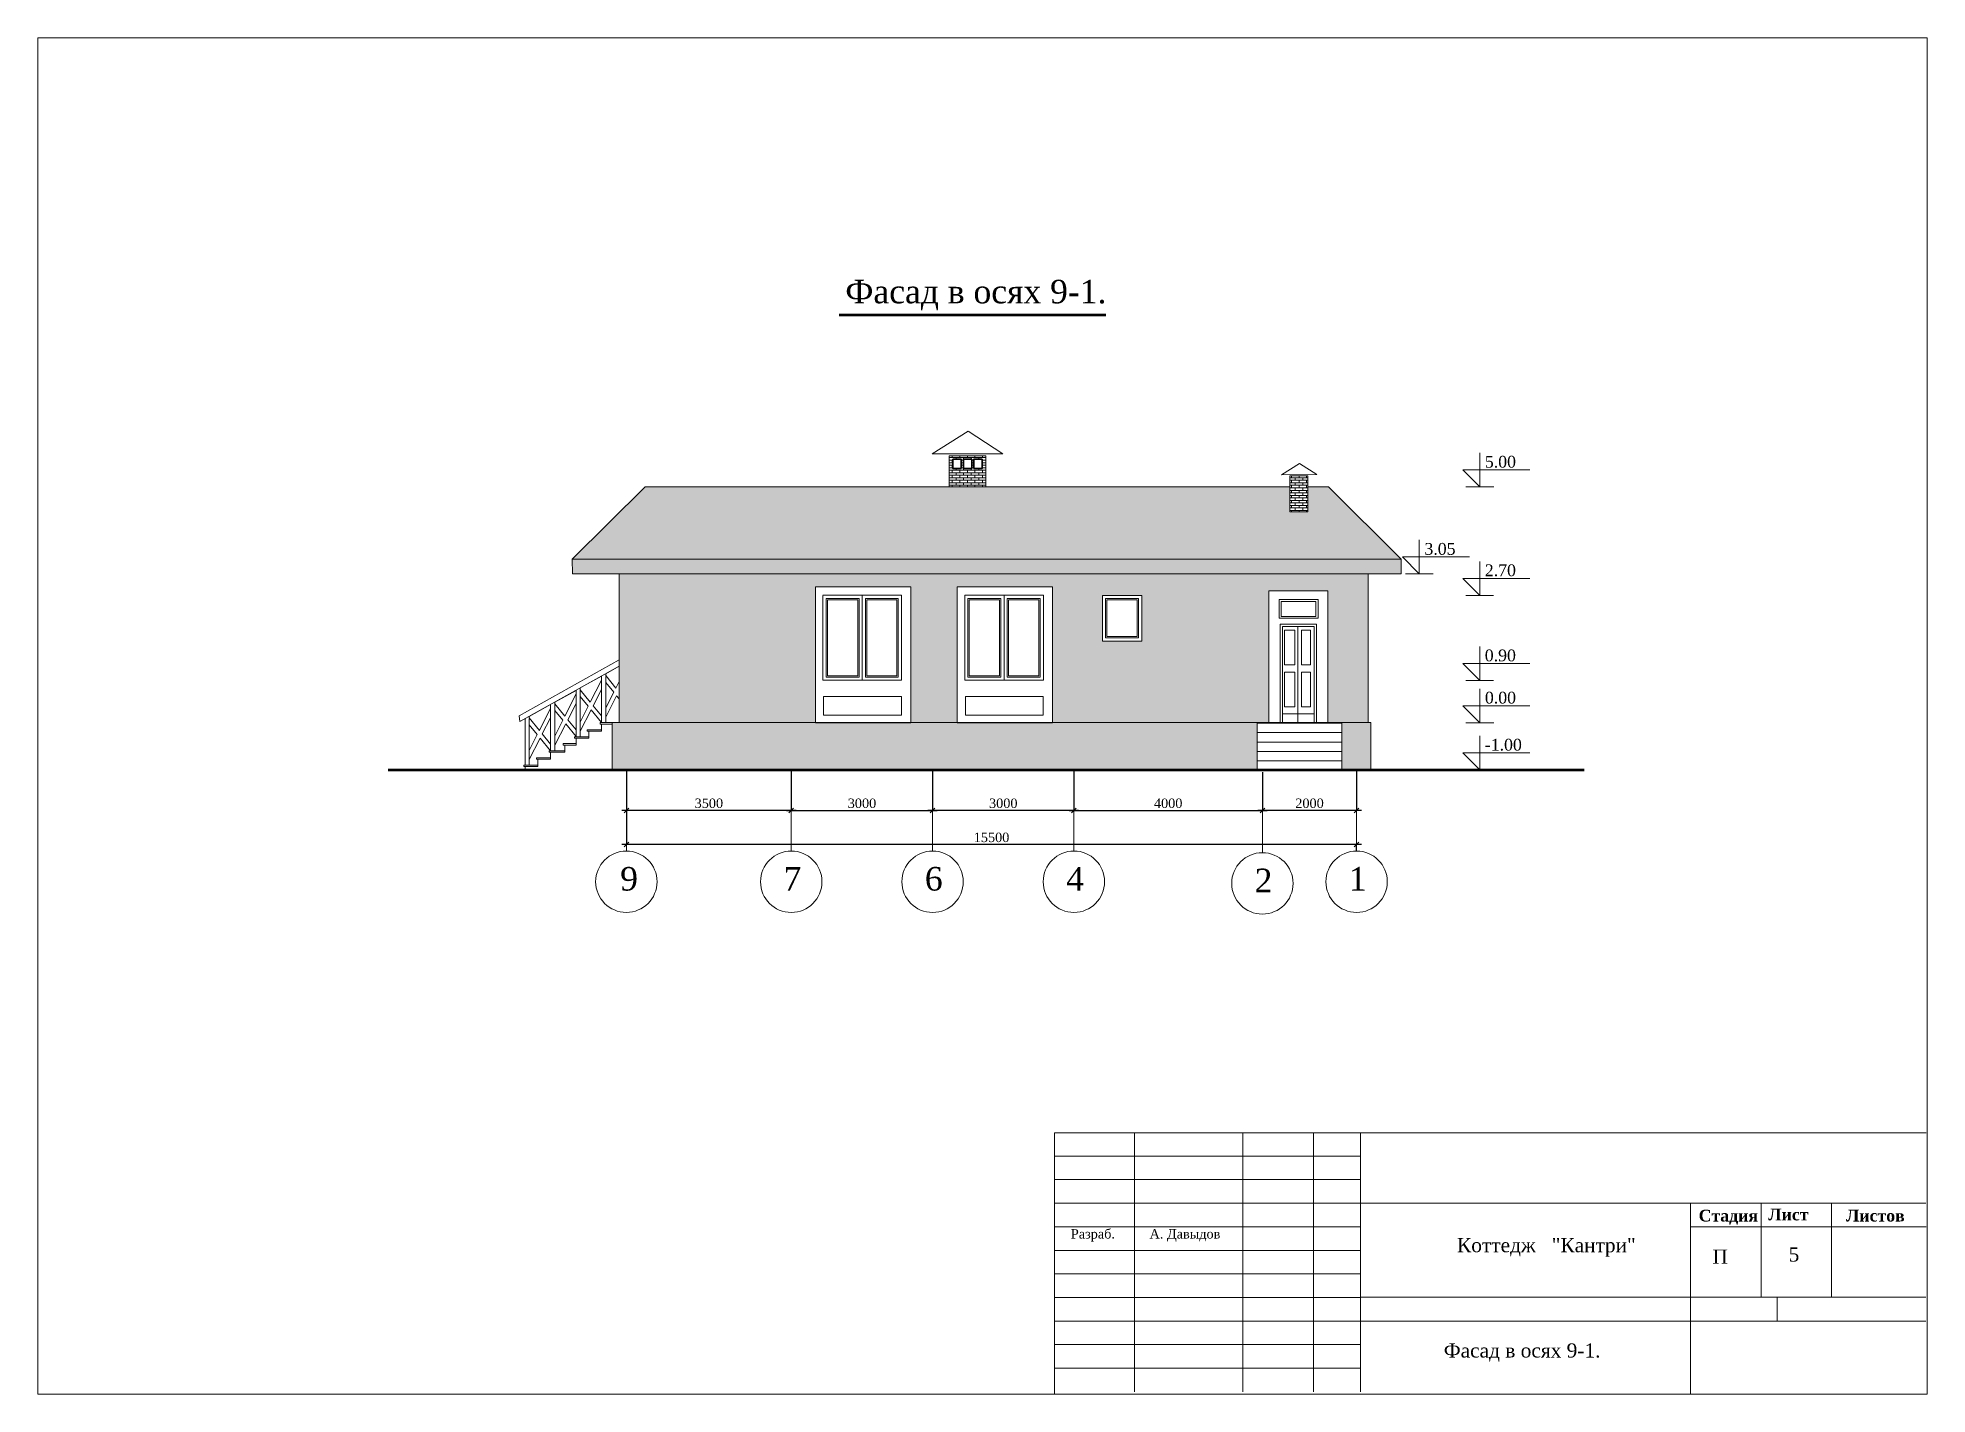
# Model space of a CAD drawing. Extents: x 1526320 to 3332998, y -546296 to 333165.
# Drawn here: x 1797790 to 1837892, y -305190 to -276405 of the extents above; entities that cross this region are included whole.
import ezdxf

# ---------------------------------------------------------------- set-up
doc = ezdxf.new("R2010")
doc.units = 0
doc.header["$LTSCALE"] = 500
doc.header["$MEASUREMENT"] = 0
doc.layers.get('0').update_dxf_attribs({"linetype": 'CONTINUOUS', "lineweight": 0})
doc.layers.add('Для печати', color=250, linetype='CONTINUOUS', lineweight=0)
doc.styles.add('NAKLON', font='TIMESBD.TTF', dxfattribs={"height": 500})
doc.styles.get("Standard").update_dxf_attribs({"font": 'TIMES.TTF', "height": 150})
doc.dimstyles.new('ISO-25', dxfattribs={"dimtxt": 300, "dimasz": 100, "dimexe": 0, "dimexo": 0, "dimgap": 50, "dimtad": 1, "dimdec": 0, "dimrnd": 10, "dimtxsty": 'Standard', "dimblk": 'OBLIQUE', "dimcen": 100, "dimdle": 100, "dimadec": 0, "dimazin": 0, "dimtfac": 1, "dimtdec": 0, "dimtmove": 0, "dimatfit": 3, "dimldrblk": 'OBLIQUE', "dimfxl": 0, "dimarcsym": 0})

msp = doc.modelspace()

# ---------------------------------------------------------------- texts
at = {"layer": 'Для печати', "color": 250, "linetype": 'Continuous', "lineweight": 15, "ltscale": 0.13}
msp.add_text('Фасад в осях 9-1.', height=500, dxfattribs=at).set_placement((1814929.2, -282040.2))
at = {"layer": 'Для печати', "color": 250, "linetype": 'Continuous', "lineweight": 15}
for s, height, p in [('5.00', 250, (1828503.4, -285527.3)), ('3.05', 250, (1827220.6, -287376.2)), ('2.70', 250, (1828502.7, -287830.5)), ('0.90', 250, (1828501.7, -289637.4)), ('0.00', 250, (1828504.4, -290533.6)), ('-1.00', 250, (1828502.1, -291532.2)), ('Разраб.', 200, (1819716.6, -301886.9)), ('А. Давыдов', 200, (1821387, -301886.9)), ('П', 300, (1833333.5, -302420.4)), ('5', 300, (1834951, -302376)), ('Фасад в осях 9-1.', 300, (1827631.6, -304411.7))]:
    msp.add_text(s, height=height, dxfattribs=at).set_placement(p)
at = {"layer": 'Для печати', "color": 250, "linetype": 'Continuous', "lineweight": 5}
for s, p in [('9', (1810151.5, -294502)), ('7', (1813618.1, -294502.2)), ('6', (1816617.7, -294502.1)), ('4', (1819617.2, -294502)), ('2', (1823617.3, -294537.2)), ('1', (1825617.6, -294502))]:
    msp.add_text(s, height=500, dxfattribs=at).set_placement(p)
at = {"layer": 'Для печати', "color": 250, "linetype": 'Continuous', "lineweight": 15, "ltscale": 0.13, "style": 'NAKLON'}
for s, p in [('Стадия', (1833040.9, -301525.3)), ('Лист', (1834520.4, -301501.1)), ('Листов', (1836169.6, -301525.3))]:
    msp.add_text(s, height=250, dxfattribs=at).set_placement(p)
at = {"layer": 'Для печати', "color": 250, "linetype": 'Continuous', "lineweight": 9}
msp.add_text('Коттедж   "Кантри"', height=300, dxfattribs=at).set_placement((1827913, -302176.8))

# ---------------------------------------------------------------- blocks, each defined once
blk = doc.blocks.new('_Oblique')
at = {"color": 0, "linetype": 'ByBlock', "lineweight": -2}
blk.add_line((-0.5, -0.5), (0.5, 0.5), dxfattribs=at)
blk = doc.blocks.new('*D67')
at = {"layer": 'Для печати', "color": 0, "linetype": 'Continuous', "lineweight": -2, "ltscale": 0.13}
for p, q in [((1810283, -291953), (1810283, -293527)), ((1825882, -293527), (1810183, -293527)), ((1825782, -293662), (1825782, -293527))]:
    blk.add_line(p, q, dxfattribs=at)
at = {"layer": 'Для печати', "color": 0, "linetype": 'Continuous', "lineweight": -2, "ltscale": 0.13, "xscale": 100, "yscale": 100, "zscale": 100, "rotation": 180}
blk.add_blockref('_Oblique', (1810283, -293527), dxfattribs=at)
at = {"layer": 'Для печати', "color": 0, "linetype": 'Continuous', "lineweight": -2, "ltscale": 0.13, "xscale": 100, "yscale": 100, "zscale": 100}
blk.add_blockref('_Oblique', (1825782, -293527), dxfattribs=at)
at = {"layer": 'Для печати', "color": 0, "linetype": 'Continuous', "lineweight": 5, "ltscale": 0.13, "insert": (1818033, -293375), "char_height": 200, "attachment_point": 5}
blk.add_mtext('15500', dxfattribs=at)
blk = doc.blocks.new('*D68')
at = {"layer": 'Для печати', "color": 0, "linetype": 'Continuous', "lineweight": -2, "ltscale": 0.13}
for p, q in [((1823782, -291988), (1823782, -292803)), ((1825782, -291953), (1825782, -292803)), ((1825882, -292803), (1823682, -292803))]:
    blk.add_line(p, q, dxfattribs=at)
at = {"layer": 'Для печати', "color": 0, "linetype": 'Continuous', "lineweight": -2, "ltscale": 0.13, "xscale": 100, "yscale": 100, "zscale": 100, "rotation": 180}
blk.add_blockref('_Oblique', (1823782, -292803), dxfattribs=at)
at = {"layer": 'Для печати', "color": 0, "linetype": 'Continuous', "lineweight": -2, "ltscale": 0.13, "xscale": 100, "yscale": 100, "zscale": 100}
blk.add_blockref('_Oblique', (1825782, -292803), dxfattribs=at)
at = {"layer": 'Для печати', "color": 0, "linetype": 'Continuous', "lineweight": 5, "ltscale": 0.13, "insert": (1824782, -292651), "char_height": 200, "attachment_point": 5}
blk.add_mtext('2000', dxfattribs=at)
blk = doc.blocks.new('*D88')
at = {"layer": 'Для печати', "color": 0, "linetype": 'Continuous', "lineweight": -2, "ltscale": 0.13}
for p, q in [((1819782, -291953), (1819782, -292803)), ((1823782, -291988), (1823782, -292803)), ((1819682, -292803), (1823882, -292803))]:
    blk.add_line(p, q, dxfattribs=at)
at = {"layer": 'Для печати', "color": 0, "linetype": 'Continuous', "lineweight": -2, "ltscale": 0.13, "xscale": 100, "yscale": 100, "zscale": 100, "rotation": 180}
blk.add_blockref('_Oblique', (1819782, -292803), dxfattribs=at)
at = {"layer": 'Для печати', "color": 0, "linetype": 'Continuous', "lineweight": -2, "ltscale": 0.13, "xscale": 100, "yscale": 100, "zscale": 100}
blk.add_blockref('_Oblique', (1823782, -292803), dxfattribs=at)
at = {"layer": 'Для печати', "color": 0, "linetype": 'Continuous', "lineweight": 5, "ltscale": 0.13, "insert": (1821782, -292651), "char_height": 200, "attachment_point": 5}
blk.add_mtext('4000', dxfattribs=at)
blk = doc.blocks.new('*D89')
at = {"layer": 'Для печати', "color": 0, "linetype": 'Continuous', "lineweight": -2, "ltscale": 0.13}
for p, q in [((1816782, -291988), (1816782, -292803)), ((1819782, -291953), (1819782, -292803)), ((1819882, -292803), (1816682, -292803))]:
    blk.add_line(p, q, dxfattribs=at)
at = {"layer": 'Для печати', "color": 0, "linetype": 'Continuous', "lineweight": -2, "ltscale": 0.13, "xscale": 100, "yscale": 100, "zscale": 100, "rotation": 180}
blk.add_blockref('_Oblique', (1816782, -292803), dxfattribs=at)
at = {"layer": 'Для печати', "color": 0, "linetype": 'Continuous', "lineweight": -2, "ltscale": 0.13, "xscale": 100, "yscale": 100, "zscale": 100}
blk.add_blockref('_Oblique', (1819782, -292803), dxfattribs=at)
at = {"layer": 'Для печати', "color": 0, "linetype": 'Continuous', "lineweight": 5, "ltscale": 0.13, "insert": (1818282, -292651), "char_height": 200, "attachment_point": 5}
blk.add_mtext('3000', dxfattribs=at)
blk = doc.blocks.new('*D90')
at = {"layer": 'Для печати', "color": 0, "linetype": 'Continuous', "lineweight": -2, "ltscale": 0.13}
for p, q in [((1813783, -291988), (1813783, -292803)), ((1816782, -291953), (1816782, -292803)), ((1813683, -292803), (1816882, -292803))]:
    blk.add_line(p, q, dxfattribs=at)
at = {"layer": 'Для печати', "color": 0, "linetype": 'Continuous', "lineweight": -2, "ltscale": 0.13, "xscale": 100, "yscale": 100, "zscale": 100, "rotation": 180}
blk.add_blockref('_Oblique', (1813783, -292803), dxfattribs=at)
at = {"layer": 'Для печати', "color": 0, "linetype": 'Continuous', "lineweight": -2, "ltscale": 0.13, "xscale": 100, "yscale": 100, "zscale": 100}
blk.add_blockref('_Oblique', (1816782, -292803), dxfattribs=at)
at = {"layer": 'Для печати', "color": 0, "linetype": 'Continuous', "lineweight": 5, "ltscale": 0.13, "insert": (1815283, -292651), "char_height": 200, "attachment_point": 5}
blk.add_mtext('3000', dxfattribs=at)
blk = doc.blocks.new('*D91')
at = {"layer": 'Для печати', "color": 0, "linetype": 'Continuous', "lineweight": -2, "ltscale": 0.13}
for p, q in [((1810283, -291969), (1810283, -292803)), ((1813783, -291953), (1813783, -292803)), ((1813883, -292803), (1810183, -292803))]:
    blk.add_line(p, q, dxfattribs=at)
at = {"layer": 'Для печати', "color": 0, "linetype": 'Continuous', "lineweight": -2, "ltscale": 0.13, "xscale": 100, "yscale": 100, "zscale": 100, "rotation": 180}
blk.add_blockref('_Oblique', (1810283, -292803), dxfattribs=at)
at = {"layer": 'Для печати', "color": 0, "linetype": 'Continuous', "lineweight": -2, "ltscale": 0.13, "xscale": 100, "yscale": 100, "zscale": 100}
blk.add_blockref('_Oblique', (1813783, -292803), dxfattribs=at)
at = {"layer": 'Для печати', "color": 0, "linetype": 'Continuous', "lineweight": 5, "ltscale": 0.13, "insert": (1812033, -292651), "char_height": 200, "attachment_point": 5}
blk.add_mtext('3500', dxfattribs=at)

# ---------------------------------------------------------------- dimensions: what is measured, and where the dimension line sits
at = {"layer": 'Для печати', "color": 250, "linetype": 'Continuous', "lineweight": 5}
for base, p1, p2, angle, picture, middle in [((1810282.7, -293526.7), (1825782.3, -293661.9), (1810282.7, -291953), 180, '*D67', (1818032.5, -293375)), ((1810282.7, -292803), (1813782.9, -291953.1), (1810282.7, -291968.8), 180, '*D91', (1812032.8, -292651.3)), ((1816782.5, -292803), (1813782.9, -291987.8), (1816782.5, -291953), 0, '*D90', (1815282.7, -292651.3)), ((1816782.4, -292803), (1819782, -291953), (1816782.4, -291988.2), 180, '*D89', (1818282.2, -292651.3)), ((1823782.1, -292803), (1819782, -291953), (1823782.1, -291988.2), 0, '*D88', (1821782, -292651.3)), ((1823782.1, -292803), (1825782.3, -291953), (1823782.1, -291988.2), 180, '*D68', (1824782.2, -292651.3))]:
    dim = msp.add_linear_dim(base=base, p1=p1, p2=p2, angle=angle, dimstyle='ISO-25', dxfattribs=at)
    dim.commit()
    dim.dimension.update_dxf_attribs({"geometry": picture, "text_midpoint": middle})

# ---------------------------------------------------------------- hatches: boundary and pattern name
at = {"layer": 'Для печати', "linetype": 'Continuous', "lineweight": 0, "ltscale": 1.3}
h = msp.add_hatch(dxfattribs=at)
h.set_pattern_fill('AR-BRSTD', color=250, scale=20, style=0)
h.paths.add_polyline_path([(1817612.3, -285346.9), (1817436.3, -285346.9), (1817436.3, -285542.3), (1817612.3, -285542.3)], flags=16)
h.paths.add_polyline_path([(1817209.4, -285346.9), (1817385.4, -285346.9), (1817385.4, -285542.3), (1817209.4, -285542.3)], flags=16)
h.paths.add_polyline_path([(1817835.3, -285346.9), (1817659.3, -285346.9), (1817659.3, -285542.3), (1817835.3, -285542.3)], flags=16)
h.paths.add_polyline_path([(1817909.7, -285276.5), (1817135.1, -285276.5), (1817135.1, -285934.3), (1817909.7, -285934.3)])
at = {"layer": 'Для печати', "linetype": 'Continuous', "lineweight": 0, "ltscale": 0.13}
h = msp.add_hatch(dxfattribs=at)
h.set_pattern_fill('AR-BRSTD', color=250, scale=20, style=0)
h.paths.add_polyline_path([(1824749.2, -285700.8), (1824361.9, -285700.8), (1824361.9, -286464.7), (1824749.2, -286464.7)])
h = msp.add_hatch(dxfattribs=at)
h.set_pattern_fill('AR-RSHKE', color=250, scale=20, style=0)
edge = h.paths.add_edge_path()
edge.add_line((1825184.6, -285934.3), (1824749.6, -285934.3))
edge.add_line((1824749.6, -285934.3), (1824749.6, -286464.6))
edge.add_line((1824749.6, -286464.6), (1824361.8, -286464.6))
edge.add_line((1824361.8, -286464.6), (1824361.8, -285934.3))
edge.add_line((1824361.8, -285934.3), (1810678.6, -285934.3))
edge.add_line((1810678.6, -285934.3), (1809132.6, -287468.4))
edge.add_line((1809132.6, -287468.4), (1826730.3, -287468.4))
edge.add_line((1826730.3, -287468.4), (1825184.6, -285934.3))
h = msp.add_hatch(dxfattribs=at)
h.set_pattern_fill('ANSI36', color=250, scale=430, angle=134, style=0)
h.set_pattern_definition([(179, (289593.95, -93648.38), (-94.9862407, -52.1001966), [134.375, -26.875, 0, -26.875])])
h.paths.add_polyline_path([(1809132.6, -287468.4), (1809137.5, -287778.7), (1826730.6, -287778.4), (1826730.6, -287468.4)])
h = msp.add_hatch(dxfattribs=at)
h.set_pattern_fill('AR-SAND', color=250, scale=200, angle=46, style=0)
h.set_pattern_definition([(83.5, (0, 0), (-285.95998, 258.634126), [0, -304, 0, -340, 0, -325]), (53.5, (0, 0), (-160.13836, 646.69964), [0, -164, 0, -274, 0, -105]), (13.5, (-170.9, -176.96), (431.838786, 448.81146), [0, -100, 0, -360, 0, -470]), (3.5, (-170.9, -176.96), (291.37681, 554.42224), [0, -50, 0, -236, 0, -270])])
h.paths.add_polyline_path([(1826025.3, -287778.4), (1810130.8, -287778.4), (1810130.2, -290939.3), (1826025.3, -290939.3)])
h.paths.add_polyline_path([(1814297.8, -288057.8), (1816320.5, -288057.8), (1816320.5, -290939.9), (1814297.8, -290939.9)])
h.paths.add_polyline_path([(1817306.6, -288057.6), (1819329.2, -288057.6), (1819329.2, -290939.7), (1817306.6, -290939.7)])
h.paths.add_polyline_path([(1821219.9, -288237.7), (1820385.8, -288237.7), (1820385.8, -289212.1), (1821219.9, -289212.1)], flags=16)
h.paths.add_polyline_path([(1823920, -288140), (1825169.7, -288140), (1825169.7, -290937.2), (1823920, -290937.2)], flags=16)
h = msp.add_hatch(dxfattribs=at)
h.set_pattern_fill('AR-BRSTD', color=250, scale=35, style=0)
h.set_pattern_definition([(0, (289593.95, -93648.38), (0, 93.345), []), (90, (289593.95, -93648.38), (-140, 93.345), [93.345, -93.345])])
h.paths.add_polyline_path([(1826082.6, -290939.3), (1809982.2, -290939.3), (1809983, -291939.5), (1826082.6, -291939.5)])
h.paths.add_polyline_path([(1823667.8, -290950.7), (1825466.1, -290950.7), (1825466.1, -291950.9), (1823667.8, -291950.9)])
at = {"layer": 'Для печати', "linetype": 'Continuous', "lineweight": 15, "ltscale": 0.13}
h = msp.add_hatch(dxfattribs=at)
h.set_pattern_fill('ANSI31', color=250, scale=1600, angle=135, style=0)
h.set_pattern_definition([(180, (244194.97, -93751.24), (-4e-14, -200), [])])
h.paths.add_polyline_path([(1823667.1, -291041.2), (1825465.5, -291041.2), (1825465.5, -292041.5), (1823667.1, -292041.5)])

# ---------------------------------------------------------------- linework, layer by layer
at = {"layer": 'Для печати', "color": 250, "linetype": 'Continuous', "lineweight": 50, "ltscale": 0.13}
for p, q in [((1814797.6, -282286.2), (1820456.6, -282286.2)), ((1805223.4, -291939.5), (1830608.9, -291939.5))]:
    msp.add_line(p, q, dxfattribs=at)
at = {"layer": 'Для печати', "color": 250, "linetype": 'Continuous', "lineweight": 15}
for p, q in [((1828394.9, -285933.9), (1828394.9, -285213.9)), ((1828394.9, -285933.9), (1828034.9, -285573.9)), ((1828034.9, -285573.9), (1829457.2, -285573.9)), ((1828099.2, -285933.9), (1828690.6, -285933.9)), ((1827112.1, -287782.9), (1827112.1, -287062.9)), ((1826752.1, -287422.9), (1828174.4, -287422.9)), ((1827112.1, -287782.9), (1826752.1, -287422.9)), ((1828394.2, -288237.2), (1828394.2, -287517.2)), ((1826816.4, -287782.9), (1827407.8, -287782.9)), ((1828394.2, -288237.2), (1828034.2, -287877.2)), ((1828034.2, -287877.2), (1829456.5, -287877.2)), ((1814454.7, -288236.7), (1816123.4, -288236.1)), ((1814454.7, -288237.5), (1814454.7, -290040.4)), ((1814524.3, -288302.1), (1814524.3, -289971.4)), ((1814524.3, -288302.2), (1815219.8, -288302.2)), ((1814552.1, -288331.9), (1814552.1, -289943.5)), ((1814552.1, -288331.9), (1815191.9, -288331.9)), ((1815191.9, -288331.9), (1815191.9, -289943.5)), ((1815219.8, -288302), (1815219.8, -289971.4)), ((1815289.3, -288236.4), (1815289.3, -290040.7)), ((1815358.3, -288302), (1815358.3, -289971.4)), ((1816053.8, -288302.2), (1815358.3, -288302.2)), ((1815386.1, -288331.9), (1815386.1, -289943.5)), ((1816026, -288331.9), (1815386.1, -288331.9)), ((1816026, -288331.9), (1816026, -289943.5)), ((1816053.8, -288302.1), (1816053.8, -289971.4)), ((1816123.5, -288236.9), (1816123.5, -290040.4)), ((1817463.5, -288236.5), (1819132.2, -288235.9)), ((1817463.5, -288237.3), (1817463.5, -290040.2)), ((1817533, -288302), (1817533, -289971.2)), ((1817533, -288302), (1818228.5, -288302)), ((1817560.8, -288331.7), (1817560.8, -289943.3)), ((1817560.8, -288331.7), (1818200.7, -288331.7)), ((1818200.7, -288331.7), (1818200.7, -289943.3)), ((1818228.5, -288301.8), (1818228.5, -289971.2)), ((1818298.1, -288236.2), (1818298.1, -290040.5)), ((1818367.1, -288301.8), (1818367.1, -289971.2)), ((1819062.6, -288302), (1818367.1, -288302)), ((1818394.9, -288331.7), (1818394.9, -289943.3)), ((1819034.8, -288331.7), (1818394.9, -288331.7)), ((1819034.8, -288331.7), (1819034.8, -289943.3)), ((1819062.6, -288302), (1819062.6, -289971.2)), ((1819132.2, -288236.7), (1819132.2, -290040.2)), ((1820454.9, -288302.4), (1821150.4, -288302.4)), ((1820482.7, -288332.1), (1821122.6, -288332.1)), ((1828098.6, -288237.2), (1828689.9, -288237.2)), ((1820454.9, -289137), (1821150.4, -289137)), ((1824158, -288849.8), (1824933, -288849.8)), ((1824208, -288899.8), (1824208, -290941.6)), ((1824208, -288899.8), (1824208, -290941.6)), ((1824208, -288899.8), (1824882.9, -288899.8)), ((1824253.5, -288979.8), (1824253.5, -289709.8)), ((1824253.5, -288979.8), (1824468.5, -288979.8)), ((1824468.5, -288979.8), (1824468.5, -289709.8)), ((1824533, -288899.8), (1824533, -290941.6)), ((1824613, -288979.8), (1824613, -289709.8)), ((1824613, -288979.8), (1824803, -288979.8)), ((1824803, -288979.8), (1824803, -289709.8)), ((1824883, -288899.8), (1824883, -290941.6)), ((1824933, -288850.3), (1824933, -290941.6)), ((1828393.3, -290044.1), (1828393.3, -289324.1)), ((1824253.5, -289709.8), (1824468.5, -289709.8)), ((1824253.5, -289869.8), (1824253.5, -290599.8)), ((1824253.5, -289869.8), (1824468.5, -289869.8)), ((1824468.5, -289869.8), (1824468.5, -290599.8)), ((1824613, -289709.8), (1824803, -289709.8)), ((1824613, -289869.8), (1824613, -290599.8)), ((1824613, -289869.8), (1824803, -289869.8)), ((1824803, -289869.8), (1824803, -290599.8)), ((1828033.3, -289684.1), (1829455.5, -289684.1)), ((1828393.3, -290044.1), (1828033.3, -289684.1)), ((1814454.7, -290040.4), (1816123.4, -290039.8)), ((1814524.3, -289971.4), (1815219.8, -289971.4)), ((1814552.1, -289943.5), (1815191.9, -289943.5)), ((1816053.8, -289971.4), (1815358.3, -289971.4)), ((1816026, -289943.5), (1815386.1, -289943.5)), ((1817463.5, -290040.2), (1819132.2, -290039.6)), ((1817533, -289971.2), (1818228.5, -289971.2)), ((1817560.8, -289943.3), (1818200.7, -289943.3)), ((1819062.6, -289971.2), (1818367.1, -289971.2)), ((1819034.8, -289943.3), (1818394.9, -289943.3)), ((1828097.6, -290044.1), (1828689, -290044.1)), ((1828395.9, -290940.3), (1828395.9, -290220.3)), ((1824253.5, -290599.8), (1824468.5, -290599.8)), ((1824613, -290599.8), (1824803, -290599.8)), ((1828035.9, -290580.3), (1829458.2, -290580.3)), ((1828395.9, -290940.3), (1828035.9, -290580.3)), ((1809453.4, -291089.1), (1809753.4, -291089.1)), ((1809453.4, -291089.1), (1809453.4, -291119.1)), ((1809453.4, -291119.1), (1809753.4, -291119.1)), ((1809483.4, -291119.1), (1809483.4, -291269.1)), ((1809723.4, -290939.2), (1809980.2, -290939.1)), ((1809723.4, -290939.2), (1809723.4, -290969.2)), ((1809723.4, -290969.2), (1809980.2, -290969.3)), ((1809753.4, -290969.2), (1809753.4, -291118.5)), ((1824209.8, -290749.8), (1824883, -290749.8)), ((1828100.2, -290940.3), (1828691.6, -290940.3)), ((1808643.3, -291534.4), (1808643.3, -291564.4)), ((1808643.5, -291534.7), (1808974.5, -291534.7)), ((1808943.5, -291384.7), (1808943.5, -291414.7)), ((1808943.5, -291384.7), (1809213.5, -291384.7)), ((1808943.5, -291414.7), (1809213.5, -291414.7)), ((1808973.5, -291414.6), (1808973.5, -291564.7)), ((1809183.5, -291239), (1809483.5, -291239)), ((1809183.5, -291239), (1809183.5, -291269)), ((1809183.5, -291269), (1809483.5, -291269)), ((1809213.5, -291269), (1809213.5, -291414.7)), ((1828393.7, -291938.8), (1828393.7, -291218.8)), ((1808103.4, -291838.2), (1808103.4, -291868.2)), ((1808103.5, -291838), (1808403.5, -291838)), ((1808103.5, -291868), (1808403.5, -291868)), ((1808133.5, -291868), (1808133.5, -291935.2)), ((1808373.3, -291686.1), (1808373.3, -291716.1)), ((1808373.5, -291686.4), (1808673.5, -291686.4)), ((1808373.5, -291716.4), (1808673.5, -291716.4)), ((1808403.5, -291716.4), (1808403.5, -291868)), ((1808643.5, -291564.7), (1808972.8, -291564.7)), ((1808673.5, -291564.7), (1808673.5, -291716.4)), ((1828393.7, -291938.8), (1828033.7, -291578.8)), ((1828033.7, -291578.8), (1829455.9, -291578.8)), ((1828098, -291938.8), (1828689.4, -291938.8)), ((1821065.8, -305138.2), (1821066.7, -299638.2)), ((1823365.8, -305138.5), (1823366.7, -299638.5)), ((1824865.8, -305138.8), (1824866.7, -299638.8)), ((1825865.8, -305139), (1825866.7, -299639)), ((1819366.6, -300137.9), (1825866.6, -300139)), ((1819366.4, -301137.9), (1825866.4, -301139)), ((1819366.4, -301637.9), (1825866.4, -301639)), ((1832868.3, -301640.9), (1837868.3, -301641.7)), ((1819366.2, -302637.9), (1825866.2, -302639)), ((1819366.1, -303137.9), (1825866.1, -303139)), ((1819366, -303637.9), (1837866, -303640.9)), ((1819365.9, -304137.9), (1825865.9, -304139)), ((1819365.9, -304637.9), (1825865.9, -304639))]:
    msp.add_line(p, q, dxfattribs=at)
at = {"layer": 'Для печати', "color": 250, "linetype": 'Continuous', "lineweight": 15, "ltscale": 0.13}
for p, q in [((1809213.3, -291239), (1809213.3, -290256.7)), ((1809303.1, -291239), (1809303.1, -290256.6)), ((1809753.7, -290939), (1809753.7, -289956.6)), ((1809843.5, -290939.2), (1809843.5, -289956.8)), ((1808673, -291534.7), (1808673, -290552.3)), ((1808762.7, -291534.7), (1808762.7, -290552.4)), ((1808132.7, -291838), (1808132.7, -290855.6)), ((1808222.4, -291838), (1808222.4, -290855.6)), ((1819366.1, -299642), (1837868.1, -299642)), ((1819366.1, -305179.1), (1819366.1, -299642)), ((1825860.3, -300633.4), (1819368.9, -300633.4)), ((1819391.4, -301137.3), (1837862.4, -301137.3)), ((1832868.7, -301136.3), (1832868.7, -305190.3)), ((1834365.3, -301136.3), (1834365.3, -303134.2)), ((1835861.9, -301136.3), (1835861.9, -303134.2)), ((1819378.8, -302140.3), (1825866.6, -302140.3)), ((1825867.7, -303134.4), (1832861.5, -303134.4)), ((1832861.5, -303134.4), (1837862.1, -303134.4)), ((1834710.6, -303134.2), (1834710.6, -303637.3))]:
    msp.add_line(p, q, dxfattribs=at)
at = {"layer": 'Для печати', "color": 250, "linetype": 'Continuous', "lineweight": 5}
for p, q in [((1810282.7, -291953), (1810282.7, -293661.8)), ((1813782.9, -291953.1), (1813782.9, -293662)), ((1816782.5, -291953.1), (1816782.5, -293661.9)), ((1819782, -291953), (1819782, -293661.8)), ((1823782.1, -291988.2), (1823782.1, -293697.1)), ((1825782.3, -291953), (1825782.3, -293661.8))]:
    msp.add_line(p, q, dxfattribs=at)
at = {"layer": 'Для печати', "color": 250, "linetype": 'Continuous', "lineweight": 0, "ltscale": 0.13}
msp.add_lwpolyline([(1837892.3, -305188.6), (1797789.7, -305188.6), (1797789.7, -276405.4), (1837892.3, -276405.4)], close=True, dxfattribs=at)
at = {"layer": 'Для печати', "color": 250, "linetype": 'Continuous', "lineweight": 15, "ltscale": 1.3}
for points in [[(1816774.6, -285232.1), (1817538, -284753.9), (1818273.2, -285231.2)], [(1817909.7, -285276.5), (1817135.1, -285276.5), (1817135.1, -285934.3), (1817909.7, -285934.3)], [(1824189.5, -285676.5), (1824571.2, -285437.4), (1824938.8, -285676.1)], [(1824749.2, -285700.8), (1824361.9, -285700.8), (1824361.9, -286464.7), (1824749.2, -286464.7)]]:
    msp.add_lwpolyline(points, close=True, dxfattribs=at)
at = {"layer": 'Для печати', "color": 250, "linetype": 'Continuous', "lineweight": 30, "ltscale": 1.3}
for points in [[(1817209.4, -285346.9), (1817385.4, -285346.9), (1817385.4, -285542.3), (1817209.4, -285542.3)], [(1817612.3, -285346.9), (1817436.3, -285346.9), (1817436.3, -285542.3), (1817612.3, -285542.3)], [(1817835.3, -285346.9), (1817659.3, -285346.9), (1817659.3, -285542.3), (1817835.3, -285542.3)]]:
    msp.add_lwpolyline(points, close=True, dxfattribs=at)
at = {"layer": 'Для печати', "color": 250, "linetype": 'Continuous', "lineweight": 15, "ltscale": 0.13}
for points in [[(1825184.6, -285934.3), (1824749.6, -285934.3), (1824749.6, -286464.6), (1824361.8, -286464.6), (1824361.8, -285934.3), (1810678.6, -285934.3), (1809132.6, -287468.4), (1826730.3, -287468.4), (1825184.6, -285934.3)], [(1809132.6, -287468.4), (1809137.5, -287778.7), (1809137.5, -287778.7), (1826730.6, -287778.4), (1826730.6, -287468.4), (1809132.6, -287468.4)], [(1810127.8, -289743.5), (1808021.2, -290917.5), (1808009.3, -290790.8), (1810127.7, -289609.1), (1810127.7, -289743.5)], [(1810127.6, -289743.6), (1809843.5, -289901.9), (1809843.5, -289941), (1810057.2, -290204.4), (1810127.7, -290065.3), (1810127.6, -289743.6)], [(1809213.4, -290253.2), (1808762.8, -290504.4), (1808762.8, -290536.5), (1808976.5, -290800), (1809213.4, -290330.5), (1809213.4, -290253.2)], [(1809753.8, -289952), (1809303.2, -290203.2), (1809303.2, -290240.8), (1809516.9, -290504.3), (1809753.8, -290034.8), (1809753.8, -289952)], [(1809753.7, -290235.4), (1809578.4, -290580.2), (1809753.7, -290796.6), (1809753.7, -290235.7)], [(1809843.5, -290083.6), (1810013.2, -290292.1), (1809843.5, -290628), (1809843.5, -290083.6)], [(1808673, -290554.6), (1808222.4, -290805.5), (1808222.4, -290839.7), (1808436.1, -291103.2), (1808673, -290633.7), (1808673, -290554.9)], [(1808762.8, -290679.1), (1808932.5, -290887.6), (1808762.8, -291223.5), (1808762.8, -290679.1)], [(1809213.4, -290531.1), (1809038, -290875.9), (1809213.3, -291092.3), (1809213.3, -290531.4)], [(1809303.1, -290383.4), (1809472.9, -290591.9), (1809303.1, -290927.8), (1809303.1, -290383.4)], [(1809753.7, -290935.8), (1809534.4, -290666.9), (1809303.1, -291121.7), (1809303.1, -291239)], [(1810127.3, -290431.8), (1810074.7, -290367.1), (1809843.5, -290821.9), (1809843.5, -290939.2)], [(1808222.4, -290982.3), (1808392.2, -291190.8), (1808222.4, -291526.7), (1808222.4, -290982.3)], [(1808673, -290834.3), (1808497.6, -291179.1), (1808672.9, -291395.5), (1808672.9, -290834.6)], [(1809213.4, -291231.5), (1808994, -290962.6), (1808762.7, -291417.4), (1808762.7, -291534.7)], [(1808673, -291534.7), (1808453.6, -291265.8), (1808222.4, -291720.6), (1808222.4, -291837.9)]]:
    msp.add_lwpolyline(points, dxfattribs=at)
for points in [[(1826025.3, -287778.4), (1810130.8, -287778.4), (1810130.2, -290939.3), (1826025.3, -290939.3)], [(1814297.8, -288057.8), (1816320.5, -288057.8), (1816320.5, -290939.9), (1814297.8, -290939.9)], [(1817306.6, -288057.6), (1819329.2, -288057.6), (1819329.2, -290939.7), (1817306.6, -290939.7)], [(1818298.1, -288236.2), (1817463.5, -288236.2), (1817463.5, -290040.2), (1818298.1, -290040.2)], [(1821219.9, -288237.7), (1820385.8, -288237.7), (1820385.8, -289212.1), (1821219.9, -289212.1)], [(1821150.4, -288302.4), (1820454.9, -288302.4), (1820454.9, -289137), (1821150.4, -289137)], [(1821122.6, -288332.1), (1820482.8, -288332.1), (1820482.8, -289107.3), (1821122.6, -289107.3)], [(1823920, -288140), (1825169.7, -288140), (1825169.7, -290937.2), (1823920, -290937.2)], [(1824136.3, -288327.1), (1824962.6, -288327.1), (1824962.6, -288724.5), (1824136.3, -288724.5)], [(1824918, -288683.9), (1824177.8, -288683.9), (1824177.8, -288364.9), (1824918, -288364.9)], [(1824933, -290941.6), (1824158, -290941.6), (1824158, -288849.8), (1824933, -288849.8)], [(1814468.9, -290381.3), (1816119.6, -290381.3), (1816119.6, -290779.8), (1814468.9, -290779.8)], [(1817477.6, -290381.1), (1819128.3, -290381.1), (1819128.3, -290779.6), (1817477.6, -290779.6)], [(1826082.6, -290939.3), (1809982.2, -290939.3), (1809983, -291939.5), (1826082.6, -291939.5)], [(1823667.8, -290950.7), (1825466.1, -290950.7), (1825466.1, -291950.9), (1823667.8, -291950.9)]]:
    msp.add_lwpolyline(points, close=True, dxfattribs=at)
at = {"layer": 'Для печати', "color": 250, "linetype": 'Continuous', "lineweight": 5}
for centre in [(1810282, -294314.5), (1813782.2, -294314.6), (1816781.7, -294314.6), (1819781.3, -294314.5), (1823781.4, -294349.7), (1825781.6, -294314.5)]:
    msp.add_circle(centre, 651.5, dxfattribs=at)

msp.set_redraw_order([(e.dxf.handle, doc.entitydb.next_handle()) for e in msp.query("TEXT MTEXT ATTDEF DIMENSION ARC_DIMENSION")])  # texts and dimensions are drawn at this point

doc.saveas('drawing.dxf')
